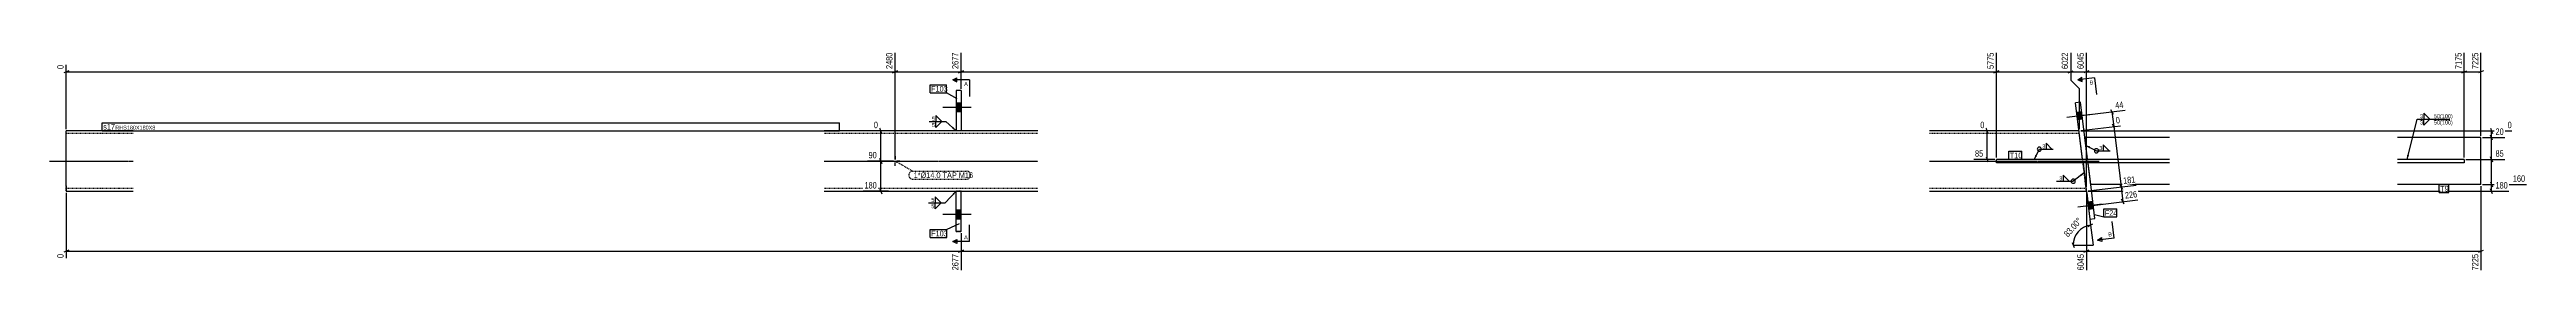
# Model space of a CAD drawing. Header units: millimetres. Extents: x 26 to 44152, y 8 to 1708.
# Drawn here: x 36741 to 44152, y 8 to 665 of the extents above; entities that cross this region are included whole.
import ezdxf

# ---------------------------------------------------------------- set-up
doc = ezdxf.new("R2010")
doc.units = ezdxf.units.MM
doc.linetypes.add('DXK_LINE_DOT2', pattern=[3.9198, 1.9599, -1.9599])
doc.linetypes.add('DXK_LINE_DOT3', pattern=[5.9187, 2.979, -0.9799, 0.9799, -0.9799])
for name, color, linetype in [('MÅLSÆTNING', 7, 'Continuous'), ('STÅL', 7, 'Continuous'), ('TEKST', 7, 'Continuous')]:
    doc.layers.add(name, color=color, linetype=linetype)
doc.styles.add('Arial', font='ARIAL.TTF', dxfattribs={"height": 0.2})
doc.styles.add('Arial Narrow', font='ARIALN.TTF', dxfattribs={"height": 0.2})

msp = doc.modelspace()

# ---------------------------------------------------------------- hatches: boundary and pattern name
at = {"layer": 'STÅL', "linetype": 'Continuous'}
for points in [[(39468.2, 485), (39468.2, 511), (39453.2, 511), (39453.2, 485)], [(39468.2, 485), (39468.2, 511), (39453.2, 511), (39453.2, 485)], [(42824, 462.9), (42821.3, 484.8), (42806.5, 482.9), (42809.1, 461.1)], [(42824, 462.9), (42821.3, 484.8), (42806.5, 482.9), (42809.1, 461.1)], [(39453.2, 191), (39453.2, 165), (39468.2, 165), (39468.2, 191)], [(39453.2, 191), (39453.2, 165), (39468.2, 165), (39468.2, 191)], [(42856.9, 194.9), (42854.2, 216.8), (42839.4, 214.9), (42842, 193.1)], [(42856.9, 194.9), (42854.2, 216.8), (42839.4, 214.9), (42842, 193.1)]]:
    msp.add_hatch(color=96, dxfattribs=at).paths.add_polyline_path(points)
at = {"layer": 'TEKST', "linetype": 'Continuous'}
for points in [[(39446, 438.7), (39453.2, 428), (39441.8, 434)], [(42816.7, 297.7), (42828.6, 302.7), (42820.5, 292.7)], [(43800.7, 354.4), (43794.6, 343), (43794.6, 355.9)], [(39442.4, 241.1), (39453.2, 248), (39446.9, 236.8)]]:
    msp.add_hatch(color=3, dxfattribs=at).paths.add_polyline_path(points)

# ---------------------------------------------------------------- linework, layer by layer
at = {"layer": 'MÅLSÆTNING', "color": 7, "linetype": 'Continuous'}
for p, q in [((36798.2, 606.9), (36783.2, 600.9)), ((36790.7, 433), (36790.7, 624.6)), ((36790.7, 603.9), (39270.7, 603.9)), ((39278.2, 606.9), (39263.2, 600.9)), ((39263.2, 600.9), (39278.2, 606.9)), ((39270.7, 343), (39270.7, 661.1)), ((39270.7, 343), (39270.7, 661.1)), ((39270.7, 603.9), (39468.2, 603.9)), ((39460.7, 600.9), (39475.7, 606.9)), ((39468.2, 553), (39468.2, 661.1)), ((42573.2, 606.9), (42558.2, 600.9)), ((42558.2, 600.9), (42573.2, 606.9)), ((42780.7, 600.9), (42795.7, 606.9)), ((42788.2, 661.1), (42788.2, 578.9)), ((42788.2, 603.9), (42835.3, 603.9)), ((42842.8, 606.9), (42827.8, 600.9)), ((42842.8, 606.9), (42827.8, 600.9)), ((42835.3, 261.2), (42835.3, 661.1)), ((42835.3, 261.2), (42835.3, 661.1)), ((42835.3, 603.9), (43965.7, 603.9)), ((43958.2, 600.9), (43973.2, 606.9)), ((43965.7, 348), (43965.7, 661.1)), ((44023.2, 606.9), (44008.2, 600.9)), ((44015.7, 413), (44015.7, 661.1)), ((42788.2, 578.9), (42813.2, 553.9)), ((42813.2, 553.9), (42813.2, 433)), ((42813.2, 553.9), (42813.2, 433)), ((42812.8, 472.6), (42951.1, 489.6)), ((42907.4, 491.8), (42915.2, 477.6)), ((42911.3, 484.7), (42916.7, 440.7)), ((42920.6, 433.6), (42912.8, 447.8)), ((39256.9, 428), (39207.1, 428)), ((39230.8, 420.5), (39224.8, 435.5)), ((39227.8, 338), (39227.8, 428)), ((42549.2, 428), (42517.6, 428)), ((42541.3, 420.5), (42535.3, 435.5)), ((42538.3, 343), (42538.3, 428)), ((42818.2, 428.6), (42937.2, 443.2)), ((44044, 435.5), (44050, 420.5)), ((39265.7, 338), (39187.6, 338)), ((39265.7, 338), (39187.6, 338)), ((39224.8, 345.5), (39230.8, 330.5)), ((39230.8, 330.5), (39224.8, 345.5)), ((39227.8, 248), (39227.8, 338)), ((42560.7, 343), (42498.2, 343)), ((42535.3, 350.5), (42541.3, 335.5)), ((43970.7, 343), (44087.2, 343)), ((44050, 335.5), (44044, 350.5)), ((44047, 268), (44047, 343)), ((36790.7, 243), (36790.7, 48.6)), ((39250.9, 248), (39175.4, 248)), ((39224.8, 255.5), (39230.8, 240.5)), ((42835.9, 243.1), (42847.7, 146.6)), ((42840.3, 248.6), (42983.5, 266.2)), ((42934.9, 267.8), (42942.7, 253.6)), ((42948.1, 209.7), (42940.3, 223.8)), ((44015.7, 263), (44015.7, 12)), ((44020.7, 268), (44151.4, 268)), ((44020.7, 268), (44151.4, 268)), ((44044, 275.5), (44050, 260.5)), ((44044, 275.5), (44050, 260.5)), ((44050, 240.5), (44044, 255.5)), ((44047, 248), (44047, 268)), ((42840.7, 142.7), (42854.8, 150.5)), ((39468.2, 123), (39468.2, 12)), ((42792.1, 94.6), (42798.1, 79.6)), ((42795.1, 87.1), (42855.1, 87.1)), ((42847.7, 146.6), (42855.1, 87.1)), ((36798.2, 72.3), (36783.2, 66.3)), ((36790.7, 69.3), (39468.2, 69.3)), ((39460.7, 66.3), (39475.7, 72.3)), ((44008.2, 66.3), (44023.2, 72.3))]:
    msp.add_line(p, q, dxfattribs=at)
msp.add_arc((42855.1, 87.1), 60, 97, 180, dxfattribs=at)
at = {"layer": 'STÅL', "color": 2, "linetype": 'Continuous'}
for p, q in [((39453.2, 548), (39453.2, 428)), ((39468.2, 548), (39453.2, 548)), ((39468.2, 548), (39468.2, 428)), ((42817.8, 513.5), (42802.9, 511.7)), ((42813.7, 423.5), (42802.9, 511.7)), ((42830.8, 408), (42817.8, 513.5)), ((36990.7, 428), (36790.7, 428)), ((36790.7, 264), (36790.7, 428)), ((39698.2, 428), (39058.7, 428)), ((42813.2, 428), (42365.7, 428)), ((42813.8, 423.3), (42813.7, 423.5)), ((42823.6, 343), (42813.8, 423.3)), ((43083.7, 408), (42830.8, 408)), ((42838.7, 343), (42830.8, 408)), ((44015.7, 408), (43765.7, 408)), ((44015.7, 268), (44015.7, 408)), ((42565.7, 333), (42565.7, 343)), ((43083.7, 343), (42565.7, 343)), ((43083.7, 333), (42565.7, 333)), ((42824.9, 333), (42834.7, 252.5)), ((42848, 268), (42840, 333)), ((43965.7, 343), (43765.7, 343)), ((43965.7, 333), (43765.7, 333)), ((43965.7, 343), (43965.7, 333)), ((36790.7, 264), (36790.7, 248)), ((36790.7, 248), (36990.7, 248)), ((39058.7, 248), (39698.2, 248)), ((39453.2, 128), (39453.2, 248)), ((39468.2, 128), (39468.2, 248)), ((42365.7, 248), (42835.3, 248)), ((42834.7, 252.5), (42845.6, 164.3)), ((42860.5, 166.1), (42848, 268)), ((43083.7, 268), (42848, 268)), ((44015.7, 268), (43765.7, 268)), ((42845.6, 164.3), (42860.5, 166.1)), ((39468.2, 128), (39453.2, 128))]:
    msp.add_line(p, q, dxfattribs=at)
at = {"layer": 'STÅL', "color": 7, "linetype": 'DXK_LINE_DOT2'}
for p, q in [((39468.2, 548), (39453.2, 548)), ((36990.7, 420), (36790.7, 420)), ((39698.2, 420), (39058.7, 420)), ((39468.2, 428), (39453.2, 428)), ((42814.2, 420), (42365.7, 420)), ((42813.7, 423.5), (42813.2, 428)), ((42834.7, 252.5), (42813.7, 423.5)), ((42848, 268), (42830.8, 408)), ((36790.7, 256.6), (36790.7, 264)), ((36790.7, 256), (36790.7, 256.6)), ((36990.7, 256), (36790.7, 256)), ((36790.7, 249.2), (36790.7, 256)), ((39698.2, 256), (39058.7, 256)), ((39468.2, 248), (39453.2, 248)), ((42834.3, 256), (42365.7, 256)), ((42835.1, 249.2), (42834.7, 252.5)), ((42835.1, 249.2), (42835.3, 248)), ((39453.2, 128), (39468.2, 128))]:
    msp.add_line(p, q, dxfattribs=at)
at = {"layer": 'STÅL', "color": 96, "linetype": 'Continuous'}
for p, q in [((39498.2, 498), (39413.2, 498)), ((39498.2, 498), (39413.2, 498)), ((39468.2, 511), (39453.2, 511)), ((39468.2, 511), (39453.2, 511)), ((39468.2, 485), (39453.2, 485)), ((39468.2, 485), (39453.2, 485)), ((42849, 477.1), (42776.5, 468.2)), ((42849, 477.1), (42776.5, 468.2)), ((42821.3, 484.8), (42806.5, 482.9)), ((42821.3, 484.8), (42806.5, 482.9)), ((42824, 462.9), (42809.1, 461.1)), ((42824, 462.9), (42809.1, 461.1)), ((39256.7, 338), (39266, 338)), ((39270.7, 352), (39270.7, 342.7)), ((39270.7, 324), (39270.7, 333.3)), ((39284.7, 338), (39275.4, 338)), ((39498.2, 178), (39413.2, 178)), ((39498.2, 178), (39413.2, 178)), ((39468.2, 191), (39453.2, 191)), ((39468.2, 191), (39453.2, 191)), ((39468.2, 165), (39453.2, 165)), ((39468.2, 165), (39453.2, 165)), ((42881.9, 209.1), (42809.4, 200.2)), ((42881.9, 209.1), (42809.4, 200.2)), ((42854.2, 216.8), (42839.4, 214.9)), ((42854.2, 216.8), (42839.4, 214.9)), ((42856.9, 194.9), (42842, 193.1)), ((42856.9, 194.9), (42842, 193.1))]:
    msp.add_line(p, q, dxfattribs=at)
at = {"layer": 'STÅL', "color": 7, "linetype": 'DXK_LINE_DOT3'}
for p, q in [((36740.7, 338), (36990.7, 338)), ((39058.7, 338), (39698.2, 338)), ((42365.7, 338), (42874.2, 338))]:
    msp.add_line(p, q, dxfattribs=at)

# ---------------------------------------------------------------- wipeouts: each hides what was drawn before it
at = {"color": 0, "linetype": 'Continuous'}
msp.add_wipeout([(42912.2, 113.8), (42910.7, 126.3), (42899.7, 124.9), (42901.2, 112.5)], dxfattribs=at).dxf.layer = 'TEKST'

# ---------------------------------------------------------------- next in the draw order: hatches: boundary and pattern name
at = {"layer": 'TEKST', "linetype": 'Continuous'}
msp.add_hatch(color=30, dxfattribs=at).paths.add_polyline_path([(42880, 109.9), (42880.7, 103.7), (42868.3, 102.2)])

# ---------------------------------------------------------------- next in the draw order: linework, layer by layer
at = {"layer": 'TEKST', "color": 7, "linetype": 'Continuous'}
for q in [(42911.9, 157.9), (42868.3, 102.2)]:
    msp.add_line((42917.9, 108.2), q, dxfattribs=at)
at = {"layer": 'TEKST', "color": 30, "linetype": 'Continuous'}
for p, q in [((42868.3, 102.2), (42880, 109.9)), ((42880, 109.9), (42881.5, 97.5))]:
    msp.add_line(p, q, dxfattribs=at)

# ---------------------------------------------------------------- next in the draw order: texts
at = {"layer": 'TEKST', "color": 3, "linetype": 'Continuous', "style": 'Arial'}
msp.add_text('B', height=11.9, rotation=7.00154, dxfattribs=at).set_placement((42901.2, 112.5))

# ---------------------------------------------------------------- next in the draw order: wipeouts: each hides what was drawn before it
at = {"color": 0, "linetype": 'Continuous'}
for points in [[(36786.7, 628.6), (36758.7, 628.6), (36758.7, 608.4), (36786.7, 608.4)], [(39266.7, 665.1), (39238.7, 665.1), (39238.7, 608.4), (39266.7, 608.4)], [(39464.2, 665.1), (39436.2, 665.1), (39436.2, 608.4), (39464.2, 608.4)], [(42831.3, 665.1), (42803.3, 665.1), (42803.3, 608.4), (42831.3, 608.4)], [(43961.7, 665.1), (43933.7, 665.1), (43933.7, 608.4), (43961.7, 608.4)], [(39223.3, 432), (39223.3, 460), (39203.1, 460), (39203.1, 432)], [(42533.8, 432), (42533.8, 460), (42513.6, 460), (42513.6, 432)], [(42940.7, 447.7), (42937.3, 475.5), (42917.3, 473), (42920.7, 445.2)], [(42530.2, 347), (42530.2, 375), (42497.8, 375), (42497.8, 347)], [(44087.6, 347), (44087.6, 375), (44055.2, 375), (44055.2, 347)], [(39219.6, 342), (39219.6, 370), (39187.3, 370), (39187.3, 342)], [(39219.6, 252), (39219.6, 280), (39175.1, 280), (39175.1, 252)], [(36786.7, 64.7), (36758.7, 64.7), (36758.7, 44.6), (36786.7, 44.6)], [(39464.2, 64.7), (39436.2, 64.7), (39436.2, 8), (39464.2, 8)]]:
    msp.add_wipeout(points, dxfattribs=at).dxf.layer = 'MÅLSÆTNING'
at = {"color": 0}
for points, layer in [([(42829, 159.2), (42808.1, 177.7), (42759.4, 122.6), (42780.3, 104.1)], 'MÅLSÆTNING'), ([(39421.8, 544.8), (39421.8, 562.3), (39378.1, 562.3), (39378.1, 544.8)], 'TEKST'), ([(36932.1, 431.5), (36932.1, 449), (36901.2, 449), (36901.2, 431.5)], 'TEKST'), ([(39389.7, 457), (39389.7, 471.5), (39380.1, 471.5), (39380.1, 457)], 'TEKST'), ([(42711.6, 374.9), (42711.6, 389.4), (42702, 389.4), (42702, 374.9)], 'TEKST'), ([(39481.8, 287.2), (39481.8, 304.7), (39326.2, 304.7), (39326.2, 287.2)], 'TEKST'), ([(42638.8, 346.5), (42638.8, 364), (42605.7, 364), (42605.7, 346.5)], 'TEKST'), ([(39387.8, 215), (39387.8, 229.5), (39378.2, 229.5), (39378.2, 215)], 'TEKST'), ([(42762.8, 279.3), (42762.8, 293.8), (42753.2, 293.8), (42753.2, 279.3)], 'TEKST'), ([(39422.2, 113.2), (39422.2, 130.7), (39378.5, 130.7), (39378.5, 113.2)], 'TEKST')]:
    msp.add_wipeout(points, dxfattribs=at).dxf.layer = layer

# ---------------------------------------------------------------- next in the draw order: hatches: boundary and pattern name
at = {"layer": 'TEKST', "linetype": 'Continuous'}
msp.add_hatch(color=3, dxfattribs=at).paths.add_polyline_path([(42687.3, 352.8), (42678.9, 343), (42681.8, 355.6)])

# ---------------------------------------------------------------- next in the draw order: linework, layer by layer
at = {"layer": 'MÅLSÆTNING', "color": 7, "linetype": 'Continuous'}
for p, q in [((39475.7, 606.9), (39460.7, 600.9)), ((39468.2, 553), (39468.2, 661.1)), ((39468.2, 603.9), (42565.7, 603.9)), ((42565.7, 348), (42565.7, 661.1)), ((42565.7, 348), (42565.7, 661.1)), ((42565.7, 603.9), (42788.2, 603.9)), ((42780.7, 600.9), (42795.7, 606.9)), ((42788.2, 661.1), (42788.2, 578.9)), ((43958.2, 600.9), (43973.2, 606.9)), ((43965.7, 348), (43965.7, 661.1)), ((43965.7, 603.9), (44015.7, 603.9)), ((42788.2, 578.9), (42813.2, 553.9)), ((42920.6, 433.6), (42912.8, 447.8)), ((42818.2, 428.6), (42937.2, 443.2)), ((42818.2, 428), (44107.7, 428)), ((42916.7, 440.7), (42938.8, 260.7)), ((44020.7, 408), (44087.2, 408)), ((44050, 400.5), (44044, 415.5)), ((44050, 400.5), (44044, 415.5)), ((44047, 408), (44047, 428)), ((44047, 343), (44047, 408)), ((43970.7, 343), (44087.2, 343)), ((44044, 350.5), (44050, 335.5)), ((42835.3, 243), (42835.3, 12)), ((42835.3, 243), (42835.3, 12)), ((42845.7, 204.6), (42988.9, 222.2)), ((39468.2, 123), (39468.2, 12)), ((39475.7, 72.3), (39460.7, 66.3)), ((39468.2, 69.3), (42835.3, 69.3)), ((42842.8, 72.3), (42827.8, 66.3)), ((42827.8, 66.3), (42842.8, 72.3)), ((42835.3, 69.3), (44015.7, 69.3))]:
    msp.add_line(p, q, dxfattribs=at)
at = {"layer": 'TEKST', "color": 3, "linetype": 'Continuous'}
for p, q in [((39410.1, 455.5), (39392.2, 473.3)), ((39392.2, 473.3), (39392.2, 455.5)), ((39392.2, 455.5), (39410.1, 455.5)), ((42678.9, 343), (42694.3, 373.4)), ((42694.3, 373.4), (42735.6, 373.4)), ((42732.1, 373.4), (42714.2, 391.3)), ((42714.2, 391.3), (42714.2, 373.4)), ((42714.2, 373.4), (42732.1, 373.4)), ((42828.6, 302.7), (42795.6, 277.8)), ((39408.3, 213.5), (39390.4, 231.3)), ((39390.4, 231.3), (39390.4, 213.5)), ((42745.4, 277.8), (42795.6, 277.8)), ((42783.2, 277.8), (42765.4, 295.7)), ((42765.4, 295.7), (42765.4, 277.8)), ((42765.4, 277.8), (42783.2, 277.8)), ((39390.4, 213.5), (39408.3, 213.5))]:
    msp.add_line(p, q, dxfattribs=at)
for centre, start, end in [((42694.3, 373.4), 90, 270), ((42694.3, 373.4), 270, 90), ((42795.6, 277.8), 90, 270), ((42795.6, 277.8), 270, 90)]:
    msp.add_arc(centre, 6.25, start, end, dxfattribs=at)

# ---------------------------------------------------------------- next in the draw order: texts
at = {"layer": 'MÅLSÆTNING', "color": 3, "linetype": 'Continuous', "style": 'Arial Narrow'}
for s, height, p in [('0', 19.1, (36782.7, 612.4)), ('2480', 19.09, (39262.7, 612.4)), ('2677', 19.09, (39460.2, 612.4)), ('6045', 19.09, (42827.3, 612.4)), ('7175', 19.09, (43957.7, 612.4)), ('0', 19.1, (36782.7, 48.6)), ('2677', 19.09, (39460.2, 12))]:
    msp.add_text(s, height=height, rotation=90.00021, dxfattribs=at).set_placement(p)
for s, height, p in [('0', 19.1, (39207.1, 436)), ('0', 19.1, (42517.6, 436)), ('90', 19.09, (39191.3, 346)), ('85', 19.09, (42501.8, 351)), ('85', 19.09, (44059.2, 351)), ('180', 19.09, (39179.1, 256))]:
    msp.add_text(s, height=height, dxfattribs=at).set_placement(p)
at = {"layer": 'MÅLSÆTNING', "color": 3, "style": 'Arial Narrow'}
msp.add_text('83.00°', height=19.09, rotation=48.50088, dxfattribs=at).set_placement((42780, 109.7))
at = {"layer": 'TEKST', "color": 3, "style": 'Arial Narrow'}
for p in [(42703, 375.9), (42754.2, 280.3)]:
    msp.add_text('3', height=11.9, dxfattribs=at).set_placement(p)

# ---------------------------------------------------------------- next in the draw order: wipeouts: each hides what was drawn before it
at = {"color": 0, "linetype": 'Continuous'}
msp.add_wipeout([(42951, 493.6), (42947.6, 521.4), (42915.5, 517.5), (42918.9, 489.7)], dxfattribs=at).dxf.layer = 'MÅLSÆTNING'
at = {"color": 0}
for points in [[(39421.8, 544.8), (39421.8, 562.3), (39378.1, 562.3), (39378.1, 544.8)], [(36932.1, 431.5), (36932.1, 449), (36901.2, 449), (36901.2, 431.5)], [(39481.8, 287.2), (39481.8, 304.7), (39326.2, 304.7), (39326.2, 287.2)], [(42638.8, 346.5), (42638.8, 364), (42605.7, 364), (42605.7, 346.5)], [(39422.2, 113.2), (39422.2, 130.7), (39378.5, 130.7), (39378.5, 113.2)]]:
    msp.add_wipeout(points, dxfattribs=at).dxf.layer = 'TEKST'

# ---------------------------------------------------------------- next in the draw order: linework, layer by layer
at = {"layer": 'TEKST', "color": 7, "linetype": 'Continuous'}
for p, q in [((39375.1, 565.3), (39424.8, 565.3)), ((39375.1, 541.8), (39375.1, 565.3)), ((39375.1, 541.8), (39424.8, 541.8)), ((39424.8, 541.8), (39424.8, 565.3)), ((39456.5, 523.7), (39424.8, 541.8)), ((36898.2, 428.5), (36898.2, 452)), ((42602.7, 367), (42641.8, 367)), ((42602.7, 343.5), (42602.7, 367)), ((42602.7, 343.5), (42641.8, 343.5)), ((42641.8, 343.5), (42641.8, 367)), ((39462.1, 150.6), (39425.2, 133.7)), ((39375.5, 133.7), (39425.2, 133.7)), ((39375.5, 110.2), (39375.5, 133.7)), ((39375.5, 110.2), (39425.2, 110.2)), ((39425.2, 110.2), (39425.2, 133.7))]:
    msp.add_line(p, q, dxfattribs=at)
at = {"layer": 'TEKST', "color": 7, "linetype": 'DXK_LINE_DOT2'}
for p, q in [((39270.7, 338), (39323.2, 307.7)), ((39323.2, 307.7), (39484.8, 307.7)), ((39323.2, 284.2), (39484.8, 284.2))]:
    msp.add_line(p, q, dxfattribs=at)
for centre, start, end in [((39323.2, 295.9), 90, 270), ((39484.8, 295.9), 270, 90)]:
    msp.add_arc(centre, 11.7, start, end, dxfattribs=at)

# ---------------------------------------------------------------- next in the draw order: texts
at = {"layer": 'MÅLSÆTNING', "color": 3, "linetype": 'Continuous', "style": 'Arial Narrow'}
for s, height, p in [('44', 19.09, (42922.4, 494.1)), ('0', 19.1, (42924.2, 449.7))]:
    msp.add_text(s, height=height, rotation=7.00154, dxfattribs=at).set_placement(p)
at = {"layer": 'TEKST', "color": 3, "style": 'Arial Narrow'}
for s, height, p in [('F103', 16.7, (39378.1, 544.8)), ('1*Ø14.0 TAP M16', 16.702, (39326.2, 287.2)), ('T10', 16.7, (42605.7, 346.5)), ('F103', 16.7, (39378.5, 113.2))]:
    msp.add_text(s, height=height, dxfattribs=at).set_placement(p)

# ---------------------------------------------------------------- next in the draw order: wipeouts: each hides what was drawn before it
at = {"color": 0, "linetype": 'Continuous'}
for points, layer in [([(42561.7, 665.1), (42533.7, 665.1), (42533.7, 608.4), (42561.7, 608.4)], 'MÅLSÆTNING'), ([(42784.2, 665.1), (42756.2, 665.1), (42756.2, 608.4), (42784.2, 608.4)], 'MÅLSÆTNING'), ([(44011.7, 665.1), (43983.7, 665.1), (43983.7, 608.4), (44011.7, 608.4)], 'MÅLSÆTNING'), ([(44111.7, 432), (44111.7, 460), (44091.5, 460), (44091.5, 432)], 'MÅLSÆTNING'), ([(42987, 270.7), (42983.6, 298.5), (42939.4, 293), (42942.8, 265.2)], 'MÅLSÆTNING'), ([(42831.3, 64.7), (42803.3, 64.7), (42803.3, 8), (42831.3, 8)], 'MÅLSÆTNING'), ([(44011.7, 64.7), (43983.7, 64.7), (43983.7, 8), (44011.7, 8)], 'MÅLSÆTNING'), ([(42856.6, 566.8), (42855.1, 579.2), (42844.1, 577.9), (42845.6, 565.4)], 'TEKST'), ([(39389.7, 438.2), (39389.7, 452.7), (39380.1, 452.7), (39380.1, 438.2)], 'TEKST'), ([(39387.8, 196.2), (39387.8, 210.7), (39378.2, 210.7), (39378.2, 196.2)], 'TEKST')]:
    msp.add_wipeout(points, dxfattribs=at).dxf.layer = layer
at = {"color": 0}
for points in [[(43842.1, 464.7), (43842.1, 479.2), (43832.5, 479.2), (43832.5, 464.7)], [(39100.9, 431.5), (39100.9, 444), (36937.4, 444), (36937.4, 431.5)], [(42882.5, 370), (42882.5, 384.5), (42872.9, 384.5), (42872.9, 370)]]:
    msp.add_wipeout(points, dxfattribs=at).dxf.layer = 'TEKST'

# ---------------------------------------------------------------- next in the draw order: hatches: boundary and pattern name
at = {"layer": 'TEKST', "linetype": 'Continuous'}
for color, points in [(30, [(42822.1, 581.4), (42822.8, 575.2), (42809.7, 579.9)]), (3, [(42843.3, 376.2), (42833.6, 384.7), (42846.2, 381.7)])]:
    msp.add_hatch(color=color, dxfattribs=at).paths.add_polyline_path(points)

# ---------------------------------------------------------------- next in the draw order: linework, layer by layer
at = {"layer": 'MÅLSÆTNING', "color": 7, "linetype": 'Continuous'}
for p, q in [((44020.7, 408), (44087.2, 408)), ((42840.3, 248.6), (42983.5, 266.2)), ((42840.3, 248), (44099.4, 248)), ((42934.9, 267.8), (42942.7, 253.6)), ((42938.8, 260.7), (42944.2, 216.7))]:
    msp.add_line(p, q, dxfattribs=at)
at = {"layer": 'TEKST', "color": 30, "linetype": 'Continuous'}
for p, q in [((42809.7, 579.9), (42821.3, 587.7)), ((42809.7, 579.9), (42822.8, 575.2)), ((42822.8, 575.2), (42821.3, 587.7)), ((42881.5, 97.5), (42868.3, 102.2))]:
    msp.add_line(p, q, dxfattribs=at)
at = {"layer": 'TEKST', "color": 7, "linetype": 'Continuous'}
for q in [(42809.7, 579.9), (42865.4, 536.4)]:
    msp.add_line((42859.3, 586), q, dxfattribs=at)
at = {"layer": 'TEKST', "color": 3, "linetype": 'Continuous'}
for p, q in [((39372.3, 455.5), (39422.4, 455.5)), ((39392.2, 455.5), (39410.1, 455.5)), ((39410.1, 455.5), (39392.2, 437.6)), ((39392.2, 437.6), (39392.2, 455.5)), ((39453.2, 428), (39422.4, 455.5)), ((43862.5, 463.2), (43844.7, 481.1)), ((43844.7, 481.1), (43844.7, 463.2)), ((43844.7, 463.2), (43862.5, 463.2)), ((42833.6, 384.7), (42865.1, 368.5)), ((42902.9, 368.5), (42885.1, 386.4)), ((42885.1, 386.4), (42885.1, 368.5)), ((42865.1, 368.5), (42906.5, 368.5)), ((42885.1, 368.5), (42902.9, 368.5)), ((39453.2, 248), (39420.6, 213.5)), ((39370.5, 213.5), (39420.6, 213.5)), ((39390.4, 213.5), (39408.3, 213.5)), ((39408.3, 213.5), (39390.4, 195.6)), ((39390.4, 195.6), (39390.4, 213.5))]:
    msp.add_line(p, q, dxfattribs=at)
for start, end in [(90, 270), (270, 90)]:
    msp.add_arc((42865.1, 368.5), 6.25, start, end, dxfattribs=at)

# ---------------------------------------------------------------- next in the draw order: texts
at = {"layer": 'MÅLSÆTNING', "color": 3, "linetype": 'Continuous', "style": 'Arial Narrow'}
for s, rotation, p in [('5775', 90.00021, (42557.7, 612.4)), ('6022', 90.00021, (42780.2, 612.4)), ('7225', 90.00021, (44007.7, 612.4)), ('181', 7.00154, (42946.3, 269.7)), ('6045', 90.00021, (42827.3, 12)), ('7225', 90.00021, (44007.7, 12))]:
    msp.add_text(s, height=19.09, rotation=rotation, dxfattribs=at).set_placement(p)
msp.add_text('0', height=19.1, dxfattribs=at).set_placement((44095.5, 436))
at = {"layer": 'TEKST', "color": 3, "linetype": 'Continuous', "style": 'Arial'}
msp.add_text('B', height=11.9, rotation=7.00154, dxfattribs=at).set_placement((42845.6, 565.4))
at = {"layer": 'TEKST', "color": 3, "style": 'Arial Narrow'}
for s, p in [('5', (39381.1, 458)), ('3', (42873.9, 371)), ('5', (39379.2, 216))]:
    msp.add_text(s, height=11.9, dxfattribs=at).set_placement(p)
at = {"layer": 'TEKST', "color": 3, "linetype": 'Continuous', "style": 'Arial Narrow'}
for p in [(39381.1, 439.2), (39379.2, 197.2)]:
    msp.add_text('5', height=11.9, dxfattribs=at).set_placement(p)

# ---------------------------------------------------------------- next in the draw order: wipeouts: each hides what was drawn before it
at = {"color": 0, "linetype": 'Continuous'}
for points in [[(39488.2, 561.4), (39488.2, 573.9), (39477.1, 573.9), (39477.1, 561.4)], [(39488.2, 104.1), (39488.2, 116.6), (39477.1, 116.6), (39477.1, 104.1)]]:
    msp.add_wipeout(points, dxfattribs=at).dxf.layer = 'TEKST'
at = {"color": 0}
msp.add_wipeout([(39100.9, 431.5), (39100.9, 444), (36937.4, 444), (36937.4, 431.5)], dxfattribs=at).dxf.layer = 'TEKST'

# ---------------------------------------------------------------- next in the draw order: hatches: boundary and pattern name
at = {"layer": 'TEKST', "linetype": 'Continuous'}
for points in [[(39455.7, 580.2), (39455.7, 573.9), (39443.2, 580.2)], [(39455.7, 104.1), (39455.7, 97.9), (39443.2, 97.9)]]:
    msp.add_hatch(color=30, dxfattribs=at).paths.add_polyline_path(points)

# ---------------------------------------------------------------- next in the draw order: linework, layer by layer
at = {"layer": 'TEKST', "color": 30, "linetype": 'Continuous'}
for p, q in [((39443.2, 580.2), (39455.7, 586.4)), ((39443.2, 580.2), (39455.7, 573.9)), ((39455.7, 573.9), (39455.7, 586.4)), ((39443.2, 97.9), (39455.7, 104.1)), ((39455.7, 91.6), (39443.2, 97.9)), ((39455.7, 104.1), (39455.7, 91.6))]:
    msp.add_line(p, q, dxfattribs=at)
at = {"layer": 'TEKST', "color": 7, "linetype": 'Continuous'}
for p, q in [((39493.2, 580.2), (39443.2, 580.2)), ((39493.2, 580.2), (39493.2, 530.2)), ((36898.2, 452), (39103.9, 452)), ((39103.9, 428.5), (39103.9, 452)), ((36898.2, 428.5), (39103.9, 428.5)), ((39493.2, 97.9), (39443.2, 97.9)), ((39493.2, 97.9), (39493.2, 147.9))]:
    msp.add_line(p, q, dxfattribs=at)

# ---------------------------------------------------------------- next in the draw order: texts
at = {"layer": 'TEKST', "color": 3, "linetype": 'Continuous', "style": 'Arial'}
for p in [(39477.1, 561.4), (39477.1, 104.1)]:
    msp.add_text('A', height=11.9, dxfattribs=at).set_placement(p)
at = {"layer": 'TEKST', "color": 3, "style": 'Arial Narrow'}
for s, height, p in [('s17', 16.7, (36901.2, 431.5)), ('RHS180X180X8', 11.93, (36937.4, 431.5))]:
    msp.add_text(s, height=height, dxfattribs=at).set_placement(p)

# ---------------------------------------------------------------- next in the draw order: wipeouts: each hides what was drawn before it
at = {"color": 0, "linetype": 'Continuous'}
for points, layer in [([(44087.6, 412), (44087.6, 440), (44055.2, 440), (44055.2, 412)], 'MÅLSÆTNING'), ([(44151.7, 272), (44151.7, 300), (44107.2, 300), (44107.2, 272)], 'MÅLSÆTNING'), ([(42992.4, 226.7), (42989, 254.5), (42944.8, 249), (42948.2, 221.2)], 'MÅLSÆTNING'), ([(43923, 464.7), (43923, 479.2), (43873.8, 479.2), (43873.8, 464.7)], 'TEKST')]:
    msp.add_wipeout(points, dxfattribs=at).dxf.layer = layer
at = {"color": 0}
msp.add_wipeout([(43916, 247), (43916, 264.5), (43893.6, 264.5), (43893.6, 247)], dxfattribs=at).dxf.layer = 'TEKST'

# ---------------------------------------------------------------- next in the draw order: texts
at = {"layer": 'MÅLSÆTNING', "color": 3, "linetype": 'Continuous', "style": 'Arial Narrow'}
msp.add_text('20', height=19.09, dxfattribs=at).set_placement((44059.2, 416))
msp.add_text('226', height=19.09, rotation=7.00154, dxfattribs=at).set_placement((42951.7, 225.7))

# ---------------------------------------------------------------- next in the draw order: wipeouts: each hides what was drawn before it
at = {"color": 0, "linetype": 'Continuous'}
for points, layer in [([(44099.7, 252), (44099.7, 280), (44055.2, 280), (44055.2, 252)], 'MÅLSÆTNING'), ([(43842.1, 446), (43842.1, 460.5), (43832.5, 460.5), (43832.5, 446)], 'TEKST')]:
    msp.add_wipeout(points, dxfattribs=at).dxf.layer = layer
at = {"color": 0}
msp.add_wipeout([(43916, 247), (43916, 264.5), (43893.6, 264.5), (43893.6, 247)], dxfattribs=at).dxf.layer = 'TEKST'

# ---------------------------------------------------------------- next in the draw order: linework, layer by layer
at = {"layer": 'TEKST', "color": 3, "linetype": 'Continuous'}
for p, q in [((43794.6, 343), (43824.7, 463.2)), ((43844.7, 463.2), (43862.5, 463.2)), ((43862.5, 463.2), (43844.7, 445.4)), ((43844.7, 445.4), (43844.7, 463.2))]:
    msp.add_line(p, q, dxfattribs=at)
at = {"layer": 'TEKST', "color": 7, "linetype": 'Continuous'}
for p, q in [((43890.6, 267.5), (43919, 267.5)), ((43890.6, 244), (43890.6, 267.5)), ((43890.6, 244), (43919, 244)), ((43919, 244), (43919, 267.5))]:
    msp.add_line(p, q, dxfattribs=at)

# ---------------------------------------------------------------- next in the draw order: texts
at = {"layer": 'MÅLSÆTNING', "color": 3, "linetype": 'Continuous', "style": 'Arial Narrow'}
for s, p in [('180', (44059.2, 256)), ('160', (44111.2, 276))]:
    msp.add_text(s, height=19.09, dxfattribs=at).set_placement(p)
at = {"layer": 'TEKST', "color": 3, "style": 'Arial Narrow'}
msp.add_text('T9', height=16.7, dxfattribs=at).set_placement((43893.6, 247))

# ---------------------------------------------------------------- next in the draw order: wipeouts: each hides what was drawn before it
at = {"color": 0}
msp.add_wipeout([(42923, 174.5), (42923, 192), (42890, 192), (42890, 174.5)], dxfattribs=at).dxf.layer = 'TEKST'

# ---------------------------------------------------------------- next in the draw order: wipeouts: each hides what was drawn before it
at = {"color": 0, "linetype": 'Continuous'}
msp.add_wipeout([(43923, 446), (43923, 460.5), (43873.8, 460.5), (43873.8, 446)], dxfattribs=at).dxf.layer = 'TEKST'
at = {"color": 0}
msp.add_wipeout([(42923, 174.5), (42923, 192), (42890, 192), (42890, 174.5)], dxfattribs=at).dxf.layer = 'TEKST'

# ---------------------------------------------------------------- next in the draw order: linework, layer by layer
at = {"layer": 'TEKST', "color": 3, "linetype": 'Continuous'}
msp.add_line((43824.7, 463.2), (43922, 463.2), dxfattribs=at)
at = {"layer": 'TEKST', "color": 7, "linetype": 'Continuous'}
for p, q in [((42859, 178), (42887, 171.5)), ((42887, 195), (42926, 195)), ((42887, 171.5), (42887, 195)), ((42887, 171.5), (42926, 171.5)), ((42926, 171.5), (42926, 195))]:
    msp.add_line(p, q, dxfattribs=at)

# ---------------------------------------------------------------- next in the draw order: texts
at = {"layer": 'TEKST', "color": 3, "style": 'Arial Narrow'}
for s, height, p in [('3', 11.9, (43833.5, 465.7)), ('F24', 16.7, (42890, 174.5))]:
    msp.add_text(s, height=height, dxfattribs=at).set_placement(p)
at = {"layer": 'TEKST', "color": 3, "linetype": 'Continuous', "style": 'Arial Narrow'}
for s, height, p in [('3', 11.9, (43833.5, 447)), ('50(100)', 11.93, (43874.8, 465.7)), ('50(100)', 11.93, (43874.8, 447))]:
    msp.add_text(s, height=height, dxfattribs=at).set_placement(p)

doc.saveas('drawing.dxf')
